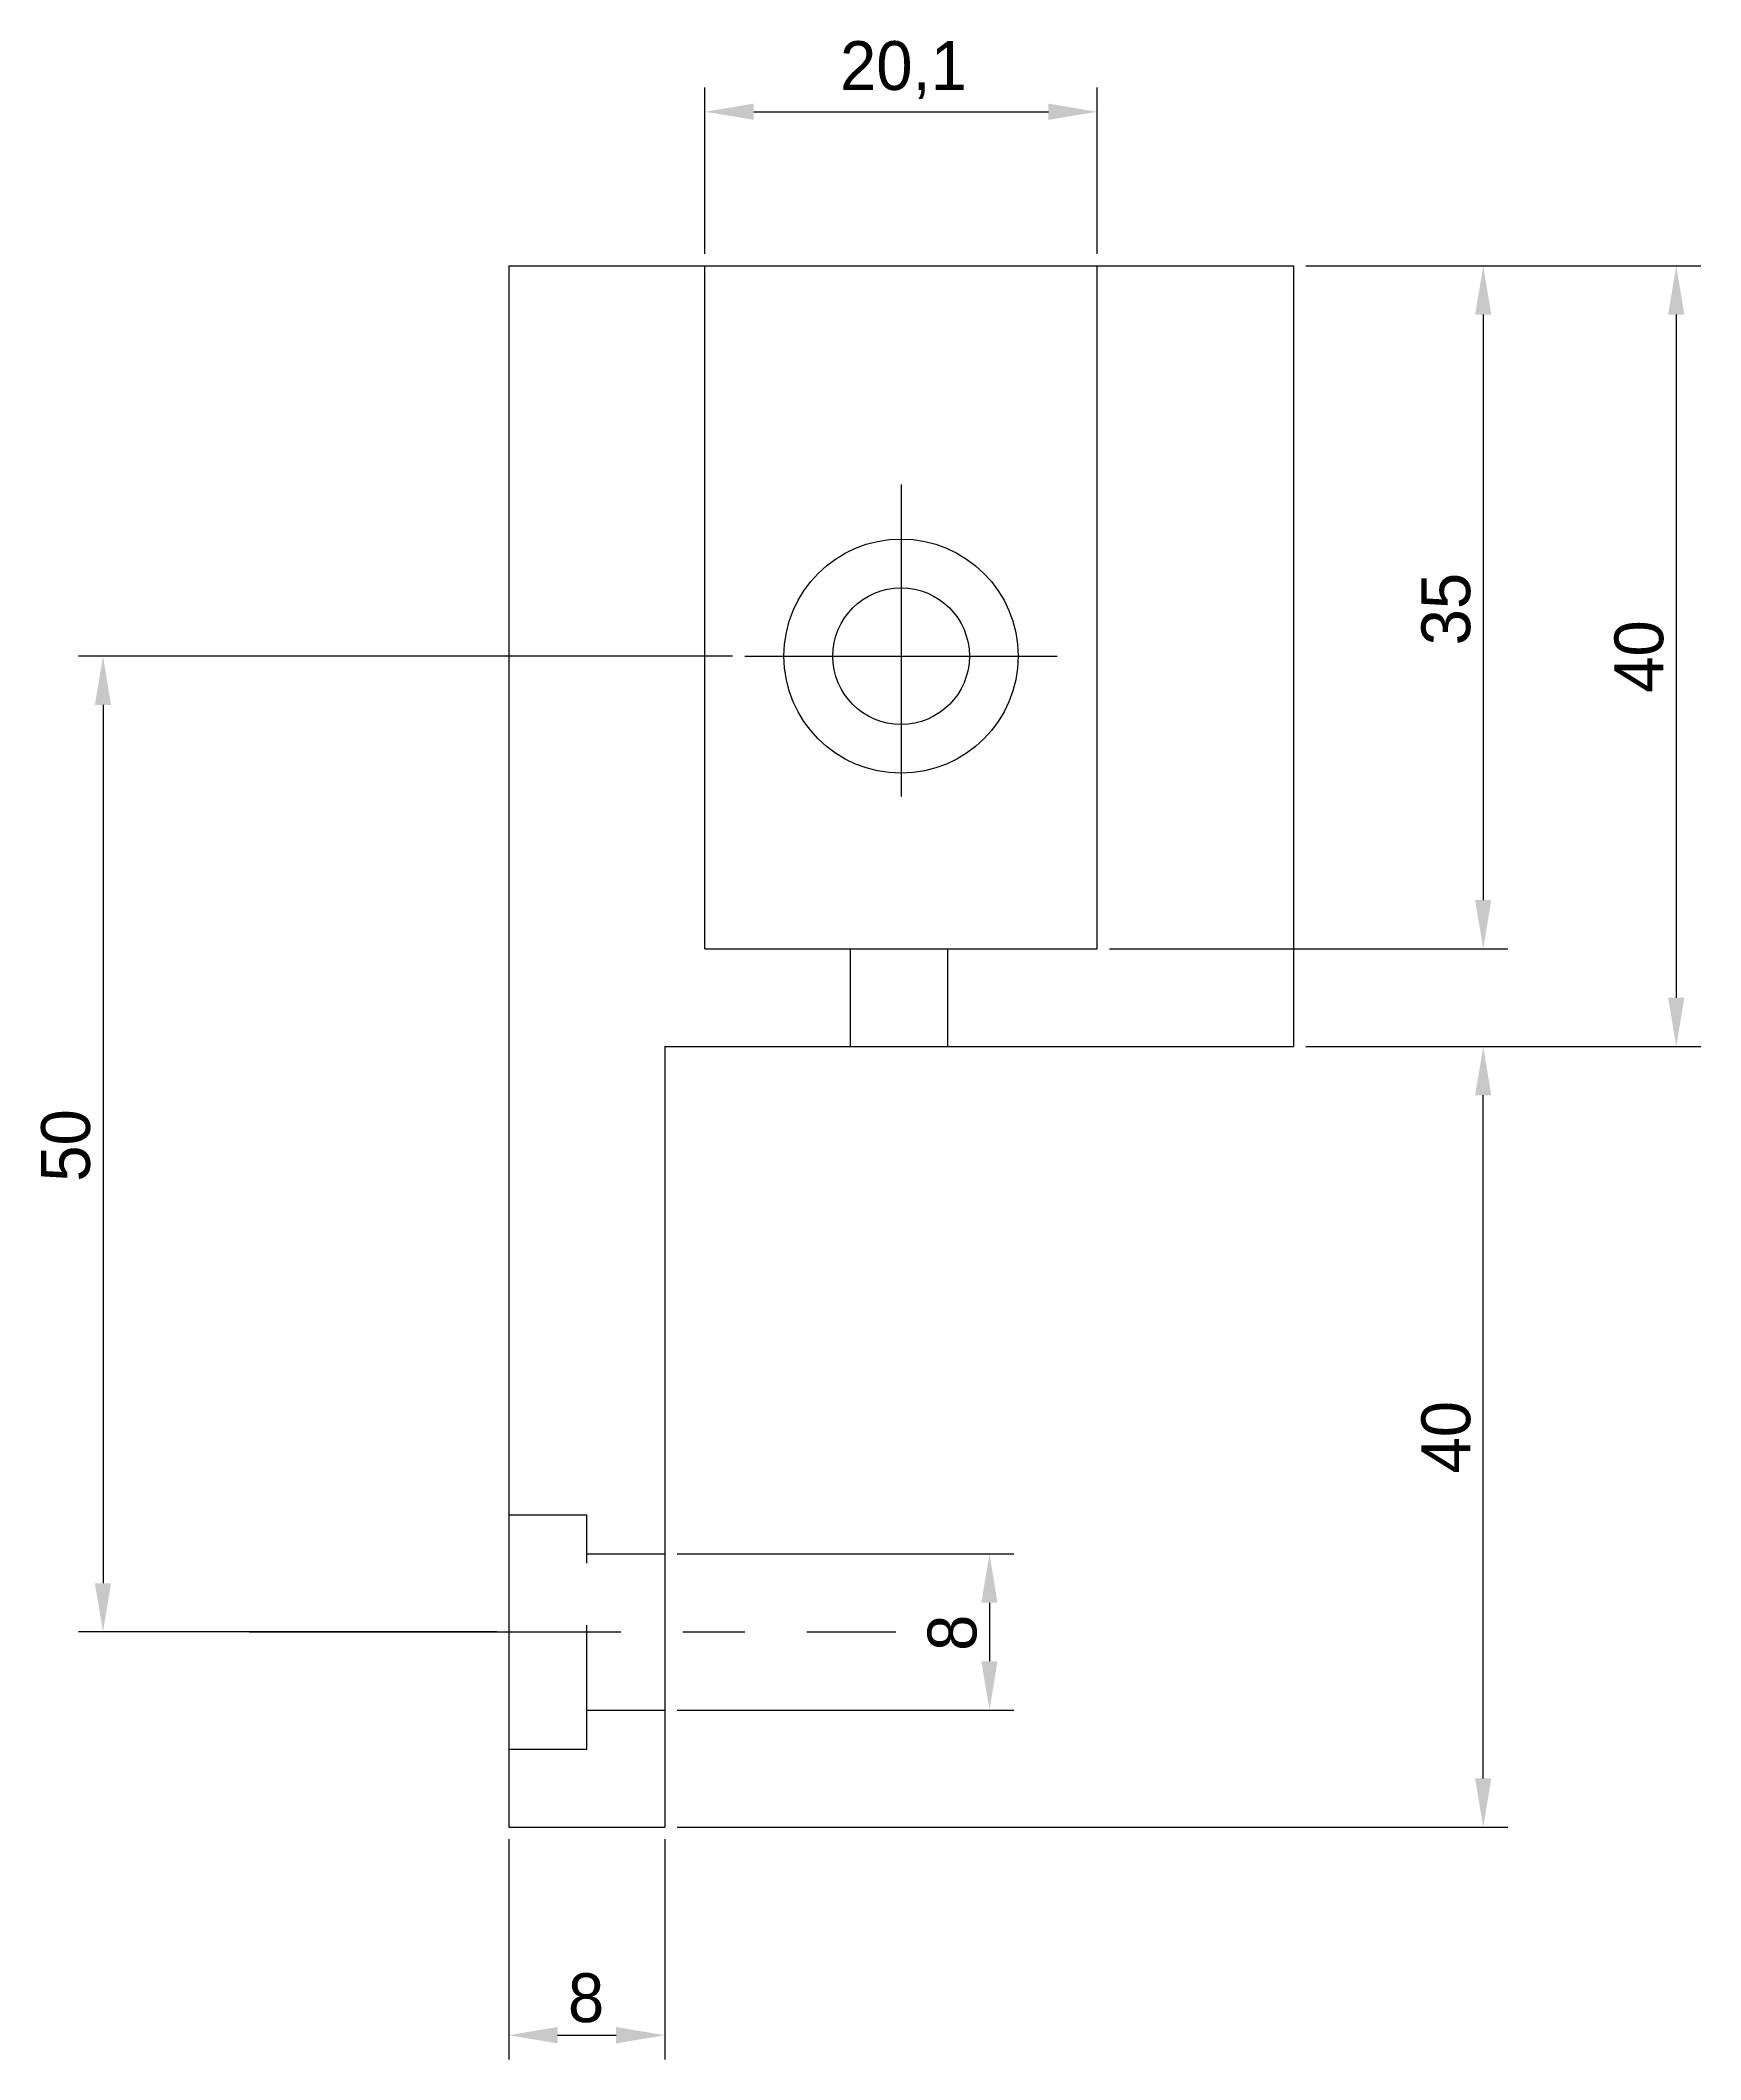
# Model space of a CAD drawing. Extents: x -37 to 181, y -12 to 208.
# Drawn here: x -24 to 61.1, y -11.9 to 91.5 of the extents above; entities that cross this region are included whole.
import ezdxf

# ---------------------------------------------------------------- set-up
doc = ezdxf.new("R2010")
doc.units = 0
doc.linetypes.add('CENTER2', pattern=[28.575, 19.05, -3.175, 3.175, -3.175])
doc.linetypes.add('DASHED2', pattern=[9.525, 6.35, -3.175])
doc.layers.get('0').update_dxf_attribs({"linetype": 'CONTINUOUS'})
doc.layers.get('DEFPOINTS').update_dxf_attribs({"linetype": 'CONTINUOUS'})
for name, color, linetype in [('A', 10, 'CONTINUOUS'), ('B', 40, 'DASHED2'), ('DIM', 144, 'CONTINUOUS'), ('E', 102, 'CENTER2')]:
    doc.layers.add(name, color=color, linetype=linetype)
doc.dimstyles.get("Standard").update_dxf_attribs({"dimtxt": 0.18, "dimasz": 0.18, "dimexe": 0.18, "dimexo": 0.0625, "dimgap": 0.09, "dimtad": 0, "dimtih": 1, "dimtoh": 1, "dimzin": 0, "dimcen": 0.09, "dimazin": 3, "dimtfac": 1, "dimtofl": 0, "dimtmove": 0, "dimatfit": 3})

# ---------------------------------------------------------------- blocks, each defined once
blk = doc.blocks.new('*U66')
at = {"layer": 'DIM', "color": 0}
blk.add_text('8', height=2.5, rotation=90, dxfattribs=at).set_placement((23.96, 9.03))
blk = doc.blocks.new('*D19')
at = {"layer": 'DEFPOINTS', "color": 0}
for p in [(8, 14), (8, 6), (24.63, 6)]:
    blk.add_point(p, dxfattribs=at)
at = {"layer": 'DIM', "color": 0}
for p, q in [((8.62, 14), (25.88, 14)), ((24.63, 11.5), (24.63, 8.5)), ((8.62, 6), (25.88, 6))]:
    blk.add_line(p, q, dxfattribs=at)
for points in [[(24.21, 11.5), (25.04, 11.5), (24.63, 14)], [(24.21, 8.5), (25.04, 8.5), (24.63, 6)]]:
    blk.add_solid(points, dxfattribs=at)
blk.add_blockref('*U66', (0, 0))
blk = doc.blocks.new('*U67')
at = {"layer": 'DIM', "color": 0}
blk.add_text('50', height=2.5, rotation=90, dxfattribs=at).set_placement((-21.46, 33.07))
blk = doc.blocks.new('*D21')
at = {"layer": 'DEFPOINTS', "color": 0}
for p in [(12.1, 60), (-20.79, 10), (0, 10)]:
    blk.add_point(p, dxfattribs=at)
at = {"layer": 'DIM', "color": 0}
for p, q in [((11.47, 60), (-22.04, 60)), ((-20.79, 57.5), (-20.79, 12.5)), ((-0.62, 10), (-22.04, 10))]:
    blk.add_line(p, q, dxfattribs=at)
for points in [[(-21.21, 57.5), (-20.38, 57.5), (-20.79, 60)], [(-21.21, 12.5), (-20.38, 12.5), (-20.79, 10)]]:
    blk.add_solid(points, dxfattribs=at)
blk.add_blockref('*U67', (0, 0))
blk = doc.blocks.new('*U68')
at = {"layer": 'DIM', "color": 0}
blk.add_text('40', height=2.5, rotation=90, dxfattribs=at).set_placement((49.26, 18.12))
blk = doc.blocks.new('*D22')
at = {"layer": 'DEFPOINTS', "color": 0}
for p in [(40.2, 40), (49.93, 40), (8, 0)]:
    blk.add_point(p, dxfattribs=at)
at = {"layer": 'DIM', "color": 0}
for p, q in [((40.83, 40), (51.18, 40)), ((49.93, 2.5), (49.93, 37.5)), ((8.62, 0), (51.18, 0))]:
    blk.add_line(p, q, dxfattribs=at)
for points in [[(49.51, 37.5), (50.34, 37.5), (49.93, 40)], [(49.51, 2.5), (50.34, 2.5), (49.93, 0)]]:
    blk.add_solid(points, dxfattribs=at)
blk.add_blockref('*U68', (0, 0))
blk = doc.blocks.new('*U80')
at = {"layer": 'DIM', "color": 0}
blk.add_text('20,1', height=2.5, dxfattribs=at).set_placement((16.97, 89.01))
blk = doc.blocks.new('*D23')
at = {"layer": 'DEFPOINTS', "color": 0}
for p in [(30.15, 87.89), (10.05, 80), (30.15, 80)]:
    blk.add_point(p, dxfattribs=at)
at = {"layer": 'DIM', "color": 0}
for p, q in [((10.05, 80.62), (10.05, 89.14)), ((30.15, 80.62), (30.15, 89.14)), ((12.55, 87.89), (27.65, 87.89))]:
    blk.add_line(p, q, dxfattribs=at)
for points in [[(12.55, 88.31), (12.55, 87.48), (10.05, 87.89)], [(27.65, 88.31), (27.65, 87.48), (30.15, 87.89)]]:
    blk.add_solid(points, dxfattribs=at)
blk.add_blockref('*U80', (0, 0))
blk = doc.blocks.new('*U69')
at = {"layer": 'DIM', "color": 0}
blk.add_text('35', height=2.5, rotation=90, dxfattribs=at).set_placement((49.26, 60.55))
blk = doc.blocks.new('*D28')
at = {"layer": 'DEFPOINTS', "color": 0}
for p in [(40.2, 80), (30.15, 45), (49.93, 45)]:
    blk.add_point(p, dxfattribs=at)
at = {"layer": 'DIM', "color": 0}
for p, q in [((40.83, 80), (51.18, 80)), ((49.93, 77.5), (49.93, 47.5)), ((30.78, 45), (51.18, 45))]:
    blk.add_line(p, q, dxfattribs=at)
for points in [[(49.51, 77.5), (50.34, 77.5), (49.93, 80)], [(49.51, 47.5), (50.34, 47.5), (49.93, 45)]]:
    blk.add_solid(points, dxfattribs=at)
blk.add_blockref('*U69', (0, 0))
blk = doc.blocks.new('*U70')
at = {"layer": 'DIM', "color": 0}
blk.add_text('40', height=2.5, rotation=90, dxfattribs=at).set_placement((59.15, 58.12))
blk = doc.blocks.new('*D29')
at = {"layer": 'DEFPOINTS', "color": 0}
for p in [(40.2, 80), (40.2, 40), (59.82, 40)]:
    blk.add_point(p, dxfattribs=at)
at = {"layer": 'DIM', "color": 0}
for p, q in [((40.83, 80), (61.07, 80)), ((59.82, 77.5), (59.82, 42.5)), ((40.83, 40), (61.07, 40))]:
    blk.add_line(p, q, dxfattribs=at)
for points in [[(59.4, 77.5), (60.23, 77.5), (59.82, 80)], [(59.4, 42.5), (60.23, 42.5), (59.82, 40)]]:
    blk.add_solid(points, dxfattribs=at)
blk.add_blockref('*U70', (0, 0))
blk = doc.blocks.new('*U78')
at = {"layer": 'DIM', "color": 0}
blk.add_text('8', height=2.5, dxfattribs=at).set_placement((3.03, -9.99))
blk = doc.blocks.new('*D38')
at = {"layer": 'DEFPOINTS', "color": 0}
for p in [(0, 0), (8, 0), (8, -10.66)]:
    blk.add_point(p, dxfattribs=at)
at = {"layer": 'DIM', "color": 0}
for p, q in [((0, -0.62), (0, -11.91)), ((8, -0.62), (8, -11.91)), ((2.5, -10.66), (5.5, -10.66))]:
    blk.add_line(p, q, dxfattribs=at)
for points in [[(2.5, -10.24), (2.5, -11.08), (0, -10.66)], [(5.5, -10.24), (5.5, -11.08), (8, -10.66)]]:
    blk.add_solid(points, dxfattribs=at)
blk.add_blockref('*U78', (0, 0))

msp = doc.modelspace()

# ---------------------------------------------------------------- linework, layer by layer
at = {"layer": 'A'}
for p, q in [((0, 80), (0, 0)), ((0, 80), (40.2, 80)), ((10.05, 45), (10.05, 80)), ((30.15, 45), (30.15, 80)), ((40.2, 80), (40.2, 40)), ((10.05, 45), (30.15, 45)), ((8, 40), (40.2, 40)), ((8, 40), (8, 0)), ((0, 0), (8, 0))]:
    msp.add_line(p, q, dxfattribs=at)
for radius in [6, 3.5]:
    msp.add_circle((20.1, 60), radius, dxfattribs=at)
at = {"layer": 'B'}
for p, q in [((17.5, 40), (17.5, 45)), ((22.5, 40), (22.5, 45)), ((0, 16), (4, 16)), ((4, 4), (4, 16)), ((4, 14), (8, 14)), ((4, 6), (8, 6)), ((0, 4), (4, 4))]:
    msp.add_line(p, q, dxfattribs=at)
at = {"layer": 'E'}
for p, q in [((20.1, 68.8), (20.1, 52.8)), ((12.1, 60), (28.1, 60)), ((-13.31, 10), (19.827, 10))]:
    msp.add_line(p, q, dxfattribs=at)

# ---------------------------------------------------------------- dimensions: what is measured, and where the dimension line sits
at = {"layer": 'DIM'}
dim = msp.add_linear_dim(base=(30.15, 87.893), p1=(10.05, 80), p2=(30.15, 80), dimstyle='Standard', dxfattribs=at)
dim.commit()
dim.dimension.update_dxf_attribs({"geometry": '*D23', "text_midpoint": (20.1, 87.893), "dimtype": 128})
for base, p1, p2, picture, middle in [((49.926, 45), (40.2, 80), (30.15, 45), '*D28', (48.023, 62.5)), ((59.816, 40), (40.2, 80), (40.2, 40), '*D29', (57.915, 60)), ((49.926, 40), (8, 0), (40.2, 40), '*D22', (48.024, 20)), ((24.626, 6), (8, 14), (8, 6), '*D19', (22.725, 10))]:
    dim = msp.add_linear_dim(base=base, p1=p1, p2=p2, angle=90, dimstyle='Standard', dxfattribs=at)
    dim.commit()
    dim.dimension.update_dxf_attribs({"geometry": picture, "text_midpoint": middle})
dim = msp.add_linear_dim(base=(-20.795, 10), p1=(12.1, 60), p2=(0, 10), angle=90, dimstyle='Standard', dxfattribs=at)
dim.commit()
dim.dimension.update_dxf_attribs({"geometry": '*D21', "text_midpoint": (-20.795, 35), "dimtype": 128})
dim = msp.add_linear_dim(base=(8, -10.66), p1=(0, 0), p2=(8, 0), dimstyle='Standard', dxfattribs=at)
dim.commit()
dim.dimension.update_dxf_attribs({"geometry": '*D38', "text_midpoint": (4, -8.759)})

doc.saveas('drawing.dxf')
